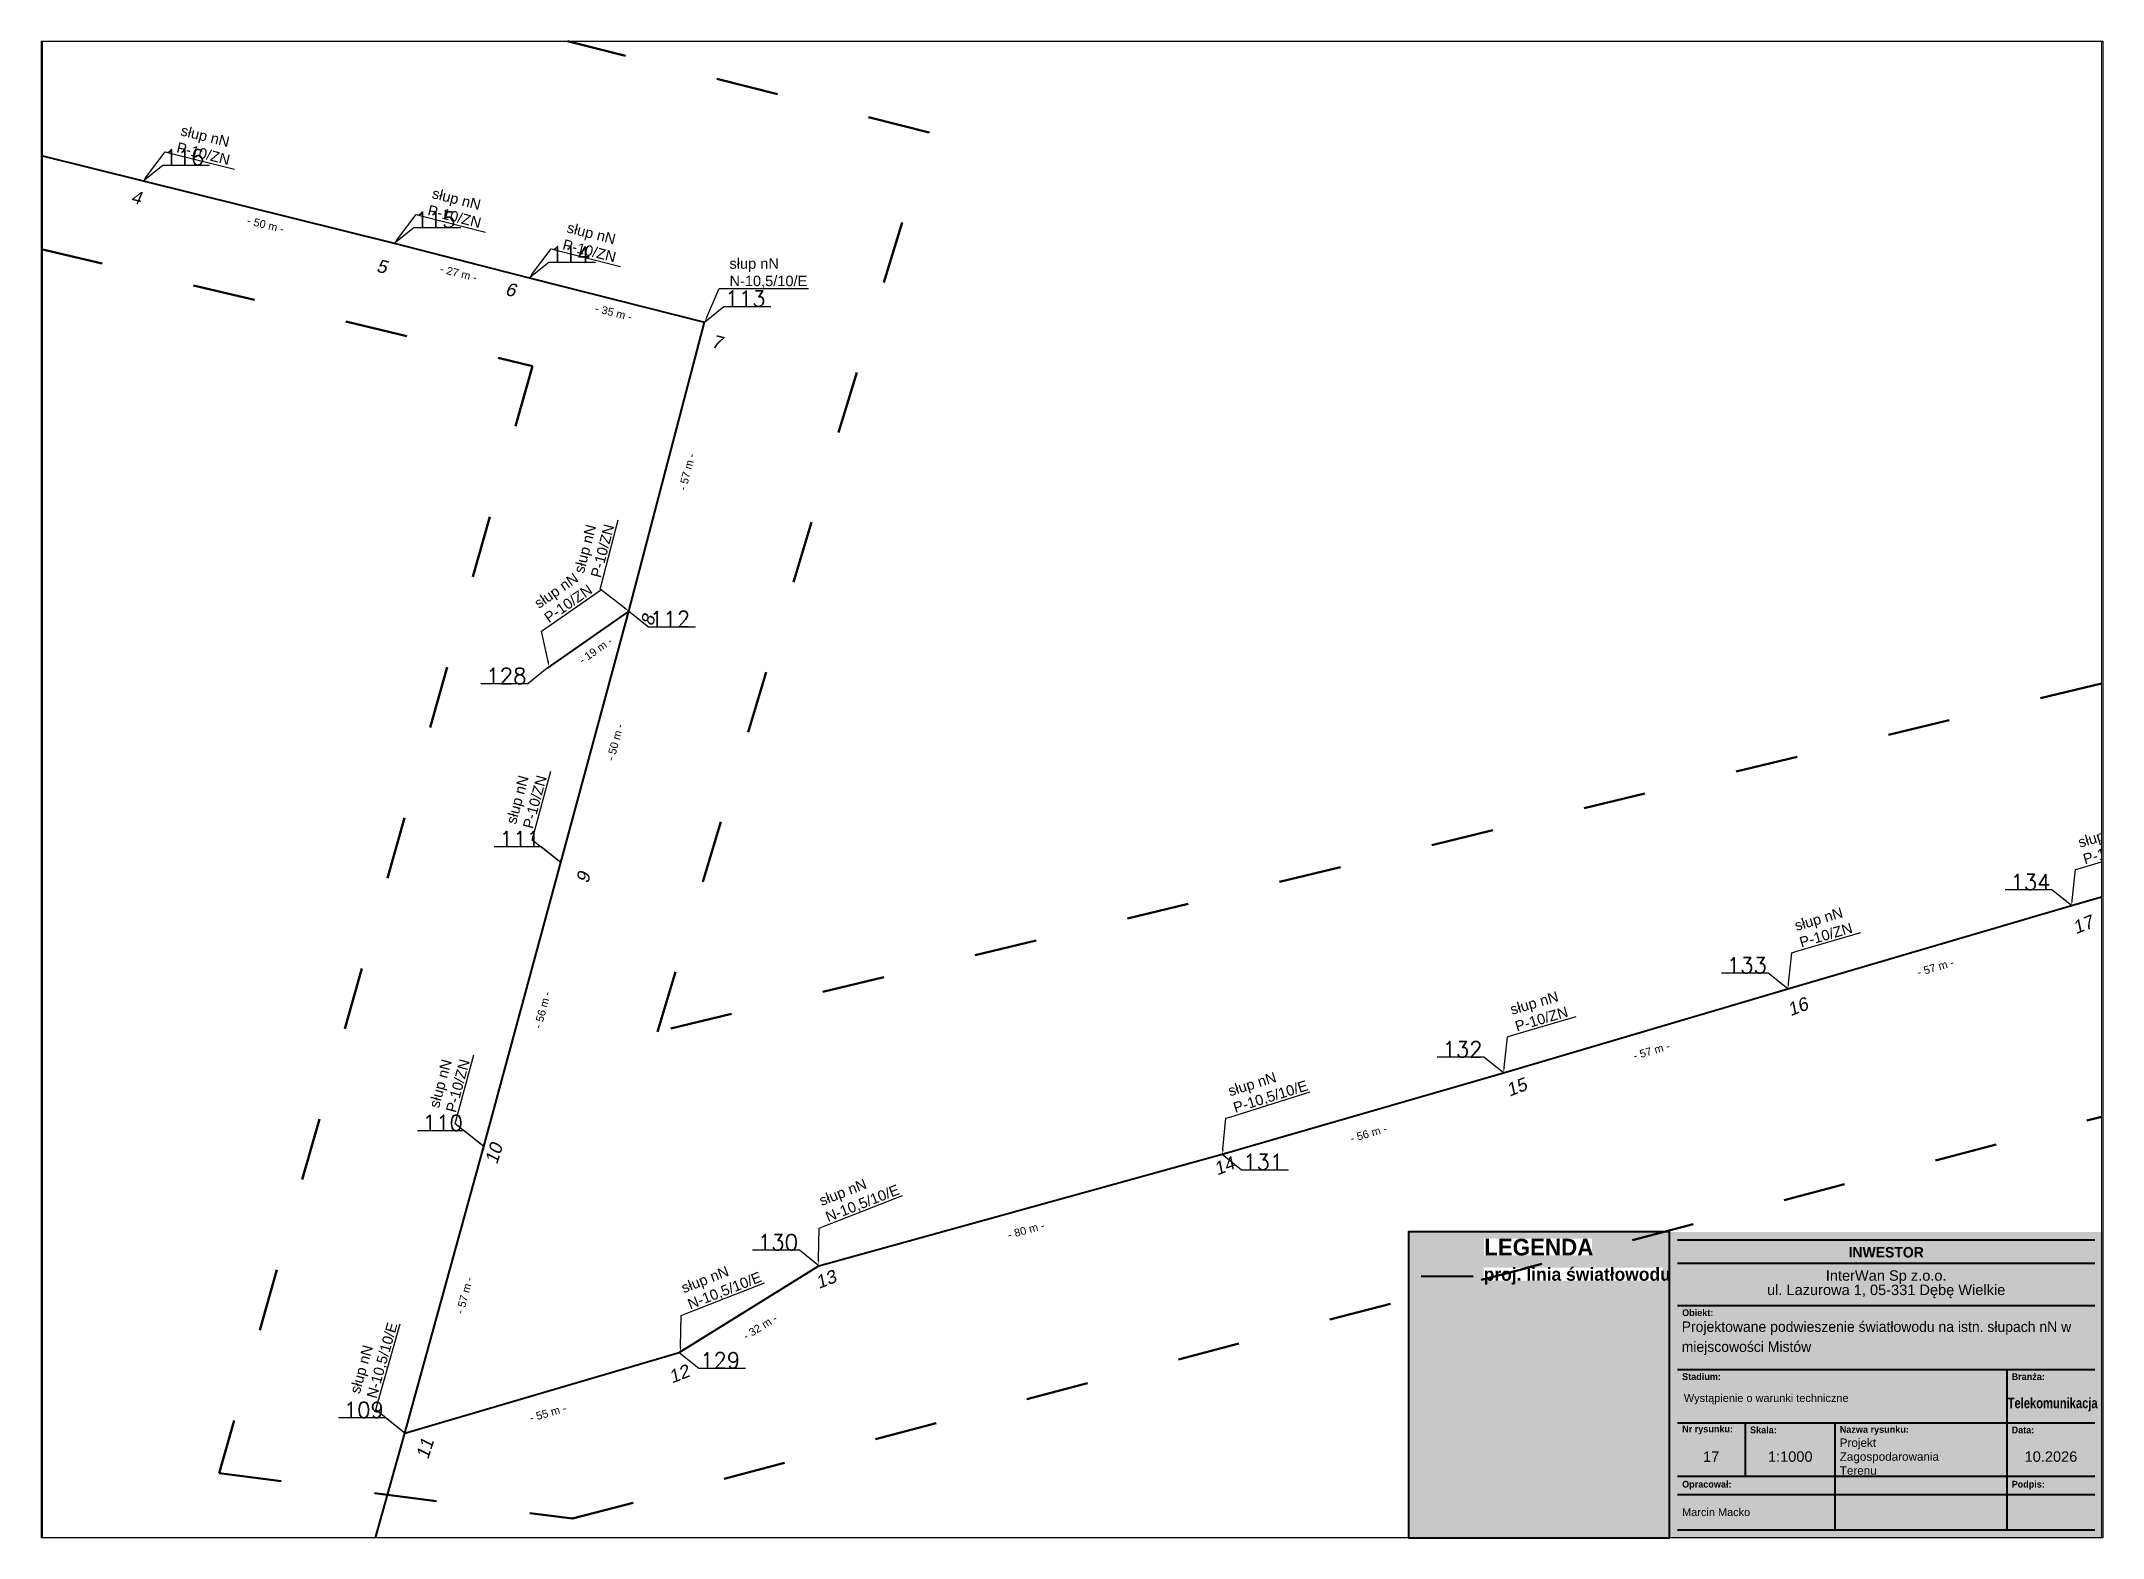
# Paper-space layout '17' of a CAD drawing. Header units: metres, sheet in millimetres. Extents: x 0 to 395, y 0 to 287.
# The model-space entities are those that its viewports show. They can reach past a viewport. Long polylines and large blocks are cut down to what shows.
import ezdxf
from ezdxf import colors
from ezdxf.entities.mleader import LeaderData, LeaderLine
from ezdxf.math import Vec2, Vec3

# ---------------------------------------------------------------- set-up
doc = ezdxf.new("R2010")
doc.units = ezdxf.units.M
doc.header["$MEASUREMENT"] = 0
doc.linetypes.add('ACAD_ISO03W100', pattern=[30, 12, -18])
doc.linetypes.add('DGN Style 2', pattern=[0.005224, 0.003135, -0.00209])
for name, color, linetype, lineweight in [('!TELE', 30, 'Continuous', 40), ('!trafo', 6, 'ACAD_ISO03W100', 50), ('@Tabelka', 7, 'Continuous', 13), ('_mm zasięg trafo', 6, 'ACAD_ISO03W100', 35), ('_numery slupow etap 4 cz. 2', 7, 'Continuous', 40), ('_światłowód', 30, 'Continuous', 50)]:
    doc.layers.add(name, color=color, linetype=linetype, lineweight=lineweight)
for name, color, linetype in [('!wymiary', 7, 'Continuous'), ('_MM opisy', 7, 'Continuous'), ('makro-numeracja-punktow', 7, 'Continuous')]:
    doc.layers.add(name, color=color, linetype=linetype)
doc.layers.add('@KonstrTabelki', color=253, linetype='DGN Style 2', lineweight=0, plot=False)
doc.styles.add('GeodText', font='romans.shx')
doc.styles.add('LEGENDA', font='arial.ttf')
doc.styles.get("Standard").update_dxf_attribs({"font": 'arial.ttf'})
doc.dimstyles.new('opis linie', dxfattribs={"dimtxt": 1.5, "dimasz": 2.5, "dimexe": 1.25, "dimexo": 0.625, "dimgap": 2.5, "dimtad": 4, "dimdec": 0, "dimtxsty": 'Standard', "dimcen": 2.5, "dimse1": 1, "dimse2": 1, "dimsd1": 1, "dimsd2": 1, "dimclrt": 256, "dimazin": 3, "dimtfac": 1, "dimtdec": 0, "dimtmove": 0, "dimatfit": 3, "dimtfill": 1})
doc.dimstyles.get("Standard").update_dxf_attribs({"dimtxt": 2.5, "dimasz": 2.5, "dimexe": 1.25, "dimexo": 0.625, "dimtad": 1, "dimtxsty": 'Standard', "dimcen": 2.5, "dimazin": 3, "dimtfac": 1, "dimtmove": 0, "dimatfit": 3})

psp = doc.layouts.new('17')

# ---------------------------------------------------------------- texts
at = {"color": 18, "true_color": 0x000000, "insert": (314.32, 41.46), "char_height": 2, "width": 76.9558, "attachment_point": 1, "line_spacing_factor": 0.825, "style": 'LEGENDA'}
psp.add_mtext('\\pxsm1.15,ql;{\\fLato Light|b0|i0|c238|p34;\\C256;Projektowane podwieszenie światłowodu na istn. słupach nN w miejscowości Mistów}', dxfattribs=at)
at = {"char_height": 2, "attachment_point": 5, "line_spacing_factor": 0.825, "style": 'LEGENDA'}
for s, insert in [('17', (319.97, 15.55)), ('1:1000', (335.12, 15.55))]:
    psp.add_mtext(s, dxfattribs=dict(at, insert=insert))
at = {"color": 1, "insert": (344.61, 15.55, 1), "char_height": 1.6, "width": 26.3577, "attachment_point": 4, "style": 'LEGENDA'}
psp.add_mtext('{\\C18;\\c0;Projekt Zagospodarowania Terenu}', dxfattribs=at)

msp = doc.modelspace()

# ---------------------------------------------------------------- texts
at = {"layer": 'makro-numeracja-punktow', "lineweight": 30, "char_height": 3, "attachment_point": 9, "line_spacing_factor": 0.8, "style": 'GeodText'}
for s, insert in [('134', (7542496.82, 5788957.48)), ('133', (7542442.47, 5788941.53)), ('132', (7542387.99, 5788925.45))]:
    msp.add_mtext(s, dxfattribs=dict(at, insert=insert))

# ---------------------------------------------------------------- blocks, each defined once
blk = doc.blocks.new('tabelka')
at = {"true_color": 0xffffff, "transparency": 33554687}
h = blk.add_hatch(color=7, dxfattribs=at)
h.dxf.hatch_style = 1
h.paths.add_polyline_path([(-83, 58.61), (0, 58.61), (0, 0), (-83, 0)])
at = {"layer": '@KonstrTabelki'}
blk.add_lwpolyline([(-51.29, 11.83), (-51.29, 22.05)], dxfattribs=at)
at = {"layer": '@Tabelka', "lineweight": 40}
for p, q in [((-81.5, 57.11), (-1.5, 57.11)), ((-81.5, 52.66), (-1.5, 52.66)), ((-81.5, 44.52), (-1.5, 44.52)), ((-81.5, 32.27), (-1.5, 32.27)), ((-81.5, 32.27), (-18.36, 32.27)), ((-18.36, 32.27), (-18.36, 22.05)), ((-81.5, 22.05), (-18.36, 22.05)), ((-68.48, 11.83), (-68.48, 22.05)), ((-51.29, 11.83), (-51.29, 22.05)), ((-18.36, 22.05), (-1.5, 22.05)), ((-18.36, 22.05), (-18.36, 11.83)), ((-51.29, 11.83), (-51.29, 18.64)), ((-18.36, 18.64), (-18.36, 11.83)), ((-51.29, 1.5), (-51.29, 15.11)), ((-18.36, 15.11), (-18.36, 1.5)), ((-81.5, 11.83), (-1.5, 11.83)), ((-81.5, 11.83), (-1.5, 11.83)), ((-81.5, 8.31), (-1.5, 8.31)), ((-81.5, 1.5), (-1.5, 1.5)), ((-81.5, 1.5), (-1.5, 1.5))]:
    blk.add_line(p, q, dxfattribs=at)
at = {"layer": '@Tabelka'}
for s, insert, char_height, attachment_point, line_spacing_factor in [('{\\fLato Light|b1|i0|c238|p34;INWESTOR}', (-41.5, 55.72), 2, 2, 0.825), ('{\\fLato Light|b1|i0|c238|p34;Obiekt:}', (-80.6, 43.13), 1.3, 4, 0.946154), ('{\\fLato Light|b1|i0|c238|p34;Branża:}', (-17.47, 30.88), 1.3, 4, 0.946154), ('Wystąpienie o warunki techniczne', (-80.27, 26.56), 1.5, 4, 0.825), ('{\\fLato Light|b1|i0|c238|p34;\\W0.8;Telekomunikacja}', (-9.6, 25.53), 2, 5, 0.76875), ('{\\fLato Light|b1|i0|c238|p34;Nr rysunku:}', (-80.6, 20.66), 1.3, 4, 0.946154), ('{\\fLato Light|b1|i0|c238|p34;Skala:}', (-67.58, 20.66), 1.3, 4, 0.946154), ('{\\fLato Light|b1|i0|c238|p34;Nazwa rysunku:}', (-50.39, 20.57), 1.3, 4, 0.946154), ('{\\fLato Light|b1|i0|c238|p34;Data:}', (-17.47, 20.66), 1.3, 4, 0.946154), ('10.2026', (-9.93, 15.55), 2, 5, 0.825), ('{\\fLato Light|b1|i0|c238|p34;Opracował:}', (-80.6, 10.07), 1.3, 4, 0.946154), ('{\\fLato Light|b1|i0|c238|p34;Podpis:}', (-17.47, 10.07), 1.3, 4, 0.946154)]:
    blk.add_mtext(s, dxfattribs=dict(at, insert=insert, char_height=char_height, attachment_point=attachment_point, line_spacing_factor=line_spacing_factor))
at = {"layer": '@Tabelka', "insert": (-41.5, 51.27), "char_height": 2, "attachment_point": 2, "line_spacing_factor": 0.825, "style": 'LEGENDA'}
blk.add_mtext('InterWan Sp z.o.o.\\Pul. Lazurowa 1, 05-331 Dębę Wielkie', dxfattribs=at)
at = {"layer": '@Tabelka', "attachment_point": 4}
for s, insert, char_height, width, line_spacing_factor in [('{\\fLato Light|b1|i0|c238|p34;Stadium:}', (-80.6, 30.88), 1.3, 8.6456, 0.946154), ('Marcin Macko', (-80.6, 4.9), 1.5, 27.9275, 0.825)]:
    blk.add_mtext(s, dxfattribs=dict(at, insert=insert, char_height=char_height, width=width, line_spacing_factor=line_spacing_factor))
blk = doc.blocks.new('legenda')
at = {"true_color": 0xffffff, "transparency": 33554687}
h = blk.add_hatch(color=7, dxfattribs=at)
h.dxf.hatch_style = 1
h.paths.add_polyline_path([(0, 58.61), (0, 0), (-50, 0), (-50, 58.61)])
at = {"lineweight": 40}
blk.add_lwpolyline([(0, 58.61), (-50, 58.61), (-50, 0)], dxfattribs=at)
at = {"layer": '_światłowód', "lineweight": 40}
blk.add_lwpolyline([(-47.62, 50.14), (-37.62, 50.14)], dxfattribs=at)
at = {"layer": '_mm zasięg trafo', "bg_fill": 3, "box_fill_scale": 1, "bg_fill_color": 256, "bg_fill_transparency": 0}
for s, width, heights, insert, char_height, attachment_point in [('{\\fLato Light|b1|i0|c238|p34;\\C7;LEGENDA}', 20.65, [-3.27], (-35.53, 57.31), 3.2, 1), ('\\pxt4;{\\fLato Light|b1|i0|c238|p34;\\C7;proj. linia światłowodu}', 34.3358, [-3.2], (-35.62, 50.14), 2.5, 4)]:
    blk.add_mtext_dynamic_manual_height_columns(s, width=width, gutter_width=1, heights=heights, dxfattribs=dict(at, insert=insert, char_height=char_height, attachment_point=attachment_point))
at = {"lineweight": 40}
blk.add_lwpolyline([(-50, 0), (0, 0), (0, 58.61)], dxfattribs=at)
blk.add_lwpolyline([(0, 58.61), (0, 0)])
blk = doc.blocks.new('*D231')
at = {"layer": '!wymiary', "insert": (7542208.91, 5788857.23), "char_height": 1.5, "attachment_point": 5, "rotation": 16.4065, "bg_fill": 3, "box_fill_scale": 1.25, "bg_fill_color": 257, "bg_fill_transparency": 0}
blk.add_mtext('\\A1;- 55 m -', dxfattribs=at)
blk = doc.blocks.new('*D232')
at = {"layer": '!wymiary', "insert": (7542249.57, 5788873.72), "char_height": 1.5, "attachment_point": 5, "rotation": 31.8473, "bg_fill": 3, "box_fill_scale": 1.25, "bg_fill_color": 257, "bg_fill_transparency": 0}
blk.add_mtext('\\A1;- 32 m -', dxfattribs=at)
blk = doc.blocks.new('*D233')
at = {"layer": '!wymiary', "insert": (7542300.53, 5788892.29), "char_height": 1.5, "attachment_point": 5, "rotation": 15.4957, "bg_fill": 3, "box_fill_scale": 1.25, "bg_fill_color": 257, "bg_fill_transparency": 0}
blk.add_mtext('\\A1;- 80 m -', dxfattribs=at)
blk = doc.blocks.new('*D234')
at = {"layer": '!wymiary', "insert": (7542366.15, 5788910.8), "char_height": 1.5, "attachment_point": 5, "rotation": 16.1228, "bg_fill": 3, "box_fill_scale": 1.25, "bg_fill_color": 257, "bg_fill_transparency": 0}
blk.add_mtext('\\A1;- 56 m -', dxfattribs=at)
blk = doc.blocks.new('*D235')
at = {"layer": '!wymiary', "insert": (7542420.36, 5788926.64), "char_height": 1.5, "attachment_point": 5, "rotation": 16.4476, "bg_fill": 3, "box_fill_scale": 1.25, "bg_fill_color": 257, "bg_fill_transparency": 0}
blk.add_mtext('\\A1;- 57 m -', dxfattribs=at)
blk = doc.blocks.new('*D236')
at = {"layer": '!wymiary', "insert": (7542474.78, 5788942.65), "char_height": 1.5, "attachment_point": 5, "rotation": 16.3514, "bg_fill": 3, "box_fill_scale": 1.25, "bg_fill_color": 257, "bg_fill_transparency": 0}
blk.add_mtext('\\A1;- 57 m -', dxfattribs=at)
blk = doc.blocks.new('*D237')
at = {"layer": '!wymiary', "insert": (7542529.51, 5788958.77), "char_height": 1.5, "attachment_point": 5, "rotation": 16.458, "bg_fill": 3, "box_fill_scale": 1.25, "bg_fill_color": 257, "bg_fill_transparency": 0}
blk.add_mtext('\\A1;- 57 m -', dxfattribs=at)
blk = doc.blocks.new('*D240')
at = {"layer": '!wymiary', "insert": (7542218.05, 5789003.38), "char_height": 1.5, "attachment_point": 5, "rotation": 34.8877, "bg_fill": 3, "box_fill_scale": 1.25, "bg_fill_color": 257, "bg_fill_transparency": 0}
blk.add_mtext('\\A1;- 19 m -', dxfattribs=at)
blk = doc.blocks.new('*D241')
at = {"layer": '!wymiary', "insert": (7542221.48, 5789068.14), "char_height": 1.5, "attachment_point": 5, "rotation": 345.7955, "bg_fill": 3, "box_fill_scale": 1.25, "bg_fill_color": 257, "bg_fill_transparency": 0}
blk.add_mtext('\\A1;- 35 m -', dxfattribs=at)
blk = doc.blocks.new('*D242')
at = {"layer": '!wymiary', "insert": (7542191.78, 5789075.69), "char_height": 1.5, "attachment_point": 5, "rotation": 345.6992, "bg_fill": 3, "box_fill_scale": 1.25, "bg_fill_color": 257, "bg_fill_transparency": 0}
blk.add_mtext('\\A1;- 27 m -', dxfattribs=at)
blk = doc.blocks.new('*D243')
at = {"layer": '!wymiary', "insert": (7542154.81, 5789084.97), "char_height": 1.5, "attachment_point": 5, "rotation": 346.0064, "bg_fill": 3, "box_fill_scale": 1.25, "bg_fill_color": 257, "bg_fill_transparency": 0}
blk.add_mtext('\\A1;- 50 m -', dxfattribs=at)
blk = doc.blocks.new('*D244')
at = {"layer": '!wymiary', "insert": (7542106.54, 5789096.96), "char_height": 1.5, "attachment_point": 5, "rotation": 346.0974, "bg_fill": 3, "box_fill_scale": 1.25, "bg_fill_color": 257, "bg_fill_transparency": 0}
blk.add_mtext('\\A1;- 50 m -', dxfattribs=at)
blk = doc.blocks.new('*D272')
at = {"layer": '!wymiary', "insert": (7542173.87, 5788811.27), "char_height": 1.5, "attachment_point": 5, "rotation": 74.338, "bg_fill": 3, "box_fill_scale": 1.25, "bg_fill_color": 257, "bg_fill_transparency": 0}
blk.add_mtext('\\A1;- 85 m -', dxfattribs=at)
blk = doc.blocks.new('*D273')
at = {"layer": '!wymiary', "insert": (7542192.92, 5788879.78), "char_height": 1.5, "attachment_point": 5, "rotation": 74.6317, "bg_fill": 3, "box_fill_scale": 1.25, "bg_fill_color": 257, "bg_fill_transparency": 0}
blk.add_mtext('\\A1;- 57 m -', dxfattribs=at)
blk = doc.blocks.new('*D274')
at = {"layer": '!wymiary', "insert": (7542207.86, 5788934.49), "char_height": 1.5, "attachment_point": 5, "rotation": 74.8289, "bg_fill": 3, "box_fill_scale": 1.25, "bg_fill_color": 257, "bg_fill_transparency": 0}
blk.add_mtext('\\A1;- 56 m -', dxfattribs=at)
blk = doc.blocks.new('*D275')
at = {"layer": '!wymiary', "insert": (7542221.77, 5788985.77), "char_height": 1.5, "attachment_point": 5, "rotation": 74.8164, "bg_fill": 3, "box_fill_scale": 1.25, "bg_fill_color": 257, "bg_fill_transparency": 0}
blk.add_mtext('\\A1;- 50 m -', dxfattribs=at)
blk = doc.blocks.new('*D276')
at = {"layer": '!wymiary', "insert": (7542235.54, 5789037.6), "char_height": 1.5, "attachment_point": 5, "rotation": 75.3888, "bg_fill": 3, "box_fill_scale": 1.25, "bg_fill_color": 257, "bg_fill_transparency": 0}
blk.add_mtext('\\A1;- 57 m -', dxfattribs=at)

# ---------------------------------------------------------------- linework, layer by layer
at = {"layer": '!TELE', "elevation": 175.02}
for points in [[(7541671.98, 5789224.79), (7541718.23, 5789211.15), (7541765.93, 5789197.15), (7541810.53, 5789184.5), (7541856.23, 5789166.64), (7541893.88, 5789155.06), (7541932.56, 5789142.97), (7541972.94, 5789133.94), (7542017.56, 5789122.02), (7542053.23, 5789112.96), (7542082.93, 5789105.39), (7542131.36, 5789093.4), (7542179.47, 5789081.42), (7542205.32, 5789074.82), (7542238.88, 5789066.33)], [(7542108.45, 5788576.5), (7542116.06, 5788604.01), (7542129.02, 5788653.38), (7542142.29, 5788703.1), (7542158.51, 5788771.38), (7542181.49, 5788853.34), (7542196.61, 5788908.34), (7542211.36, 5788962.74), (7542224.43, 5789010.9), (7542238.88, 5789066.33)]]:
    msp.add_lwpolyline(points, dxfattribs=at)
at = {"layer": '!TELE'}
for points in [[(7542224.43, 5789010.9), (7542208.79, 5789000)], [(7542181.49, 5788853.34), (7542234.06, 5788868.82), (7542260.83, 5788885.45), (7542338.08, 5788906.87), (7542391.99, 5788922.45), (7542446.47, 5788938.53), (7542500.82, 5788954.48), (7542555.93, 5788970.76), (7542607.23, 5788986.8), (7542660.54, 5789002.88)]]:
    msp.add_lwpolyline(points, dxfattribs=at)

msp.set_redraw_order([(e.dxf.handle, doc.entitydb.next_handle()) for e in msp.query("TEXT MTEXT ATTDEF DIMENSION ARC_DIMENSION")])  # texts and dimensions are drawn at this point

# ---------------------------------------------------------------- next in the draw order: leaders
at = {"layer": '_MM opisy'}
ml = msp.add_multileader_mtext('Standard', dxfattribs=at)
ml.set_content('\\pxql;słup nN\\PP-10/ZN', color=256)
ml.set_leader_properties()
ml.build(insert=Vec2(0, 0))
ml.multileader.update_dxf_attribs({"has_text_frame": 1, "text_left_attachment_type": 5, "text_right_attachment_type": 5, "dogleg_length": 1, "arrow_head_size": 1})
ctx = ml.context
ctx.base_point, ctx.char_height, ctx.arrow_head_size, ctx.landing_gap_size, ctx.plane_origin, ctx.plane_x_axis, ctx.plane_y_axis = Vec3(7542136.51, 5789098.72), 2, 1, 1, Vec3(7542132.69, 5789091.61), Vec3(0.970323, -0.241814), Vec3(0.241814, 0.970323)
ctx.left_attachment, ctx.right_attachment = 5, 5
notes = []
notes.append((ctx, [(0, (1, 1, 0), (7542135.54, 5789098.96), (0.970323, -0.241814), 1, [(0, [(7542131.36, 5789093.4), (7542135.54, 5789098.96)], 0, [])])]))
ctx.mtext.insert, ctx.mtext.text_direction, ctx.mtext.rotation, ctx.mtext.flow_direction = Vec3(7542138.88, 5789104.08), Vec3(0.970323, -0.241814), 6.03895, 5
ctx.mtext.has_bg_fill, ctx.mtext.bg_color, ctx.mtext.bg_scale_factor, ctx.mtext.bg_transparency, ctx.mtext.use_window_bg_color = 1, -1023410175, 1, 0, 1
ml = msp.add_multileader_mtext('Standard', dxfattribs=at)
ml.set_content('\\pxql;słup nN\\PP-10/ZN', color=256)
ml.set_leader_properties()
ml.build(insert=Vec2(0, 0))
ml.multileader.update_dxf_attribs({"has_text_frame": 1, "text_left_attachment_type": 5, "text_right_attachment_type": 5, "dogleg_length": 1, "arrow_head_size": 1})
ctx = ml.context
ctx.base_point, ctx.char_height, ctx.arrow_head_size, ctx.landing_gap_size, ctx.plane_origin, ctx.plane_x_axis, ctx.plane_y_axis = Vec3(7542184.64, 5789086.71), 2, 1, 1, Vec3(7542180.78, 5789079.61), Vec3(0.969012, -0.247013), Vec3(0.247013, 0.969012)
ctx.left_attachment, ctx.right_attachment = 5, 5
notes.append((ctx, [(0, (1, 1, 0), (7542183.68, 5789086.95), (0.969012, -0.247013), 1, [(0, [(7542179.47, 5789081.42), (7542183.68, 5789086.95)], 0, [])])]))
ctx.mtext.insert, ctx.mtext.text_direction, ctx.mtext.rotation, ctx.mtext.flow_direction = Vec3(7542187.04, 5789092.05), Vec3(0.969012, -0.247013), 6.033589, 5
ctx.mtext.has_bg_fill, ctx.mtext.bg_color, ctx.mtext.bg_scale_factor, ctx.mtext.bg_transparency, ctx.mtext.use_window_bg_color = 1, -1023410175, 1, 0, 1
ml = msp.add_multileader_mtext('Standard', dxfattribs=at)
ml.set_content('\\pxql;słup nN\\PP-10/ZN', color=256)
ml.set_leader_properties()
ml.build(insert=Vec2(0, 0))
ml.multileader.update_dxf_attribs({"has_text_frame": 1, "text_left_attachment_type": 5, "text_right_attachment_type": 5, "dogleg_length": 1, "arrow_head_size": 1})
ctx = ml.context
ctx.base_point, ctx.char_height, ctx.arrow_head_size, ctx.landing_gap_size, ctx.plane_origin, ctx.plane_x_axis, ctx.plane_y_axis = Vec3(7542210.49, 5789080.12), 2, 1, 1, Vec3(7542206.64, 5789073.03), Vec3(0.969426, -0.245383), Vec3(0.245383, 0.969426)
ctx.left_attachment, ctx.right_attachment = 5, 5
notes.append((ctx, [(0, (1, 1, 0), (7542209.52, 5789080.37), (0.969426, -0.245383), 1, [(0, [(7542205.32, 5789074.82), (7542209.52, 5789080.37)], 0, [])])]))
ctx.mtext.insert, ctx.mtext.text_direction, ctx.mtext.rotation, ctx.mtext.flow_direction = Vec3(7542212.88, 5789085.47), Vec3(0.969426, -0.245383), 6.035271, 5
ctx.mtext.has_bg_fill, ctx.mtext.bg_color, ctx.mtext.bg_scale_factor, ctx.mtext.bg_transparency, ctx.mtext.use_window_bg_color = 1, -1023410175, 1, 0, 1
ml = msp.add_multileader_mtext('Standard', dxfattribs=at)
ml.set_content('\\pxql;słup nN\\PN-10,5/10/E', color=256)
ml.set_leader_properties()
ml.build(insert=Vec2(0, 0))
ml.multileader.update_dxf_attribs({"has_text_frame": 1, "text_left_attachment_type": 5, "text_right_attachment_type": 5, "dogleg_length": 1, "arrow_head_size": 1})
ctx = ml.context
ctx.base_point, ctx.char_height, ctx.arrow_head_size, ctx.landing_gap_size, ctx.plane_origin = Vec3(7542242.69, 5789072.77), 2, 1, 1, Vec3(7542240.7, 5789064.94)
ctx.left_attachment, ctx.right_attachment = 5, 5
notes.append((ctx, [(0, (1, 1, 0), (7542241.69, 5789072.77), (1, 0), 1, [(0, [(7542238.98, 5789066.36), (7542241.69, 5789072.77)], 0, [])])]))
ctx.mtext.insert, ctx.mtext.flow_direction = Vec3(7542243.69, 5789078.54), 5
ctx.mtext.has_bg_fill, ctx.mtext.bg_color, ctx.mtext.bg_scale_factor, ctx.mtext.bg_transparency, ctx.mtext.use_window_bg_color = 1, -1023410175, 1, 0, 1
ml = msp.add_multileader_mtext('Standard', dxfattribs=at)
ml.set_content('\\pxql;słup nN\\PP-10/ZN', color=256)
ml.set_leader_properties()
ml.build(insert=Vec2(0, 0))
ml.multileader.update_dxf_attribs({"has_text_frame": 1, "text_left_attachment_type": 5, "text_right_attachment_type": 5, "dogleg_length": 1, "arrow_head_size": 1})
ctx = ml.context
ctx.base_point, ctx.char_height, ctx.arrow_head_size, ctx.landing_gap_size, ctx.plane_origin, ctx.plane_x_axis, ctx.plane_y_axis = Vec3(7542208.52, 5789007.67), 2, 1, 1, Vec3(7542211.36, 5789000.11), Vec3(0.820274, 0.57197), Vec3(-0.57197, 0.820274)
ctx.left_attachment, ctx.right_attachment = 5, 5
notes.append((ctx, [(0, (1, 1, 0), (7542207.7, 5789007.09), (0.820274, 0.57197), 1, [(0, [(7542209.14, 5789000.29), (7542207.7, 5789007.09)], 0, [])])]))
ctx.mtext.insert, ctx.mtext.text_direction, ctx.mtext.rotation, ctx.mtext.flow_direction = Vec3(7542206.04, 5789012.97), Vec3(0.820274, 0.57197), 0.608906, 5
ctx.mtext.has_bg_fill, ctx.mtext.bg_color, ctx.mtext.bg_scale_factor, ctx.mtext.bg_transparency, ctx.mtext.use_window_bg_color = 1, -1023410175, 1, 0, 1
ml = msp.add_multileader_mtext('Standard', dxfattribs=at)
ml.set_content('\\pxql;słup nN\\PP-10/ZN', color=256)
ml.set_leader_properties()
ml.build(insert=Vec2(0, 0))
ml.multileader.update_dxf_attribs({"has_text_frame": 1, "text_left_attachment_type": 5, "text_right_attachment_type": 5, "dogleg_length": 1, "arrow_head_size": 1})
ctx = ml.context
ctx.base_point, ctx.char_height, ctx.arrow_head_size, ctx.landing_gap_size, ctx.plane_origin, ctx.plane_x_axis, ctx.plane_y_axis = Vec3(7542206.15, 5788968), 2, 1, 1, Vec3(7542213.18, 5788964.03), Vec3(0.261913, 0.965091), Vec3(-0.965091, 0.261913)
ctx.left_attachment, ctx.right_attachment = 5, 5
notes.append((ctx, [(0, (1, 1, 0), (7542205.89, 5788967.03), (0.261913, 0.965091), 1, [(0, [(7542211.36, 5788962.74), (7542205.89, 5788967.03)], 0, [])])]))
ctx.mtext.insert, ctx.mtext.text_direction, ctx.mtext.rotation, ctx.mtext.flow_direction = Vec3(7542200.84, 5788970.47), Vec3(0.261913, 0.965091), 1.305792, 5
ctx.mtext.has_bg_fill, ctx.mtext.bg_color, ctx.mtext.bg_scale_factor, ctx.mtext.bg_transparency, ctx.mtext.use_window_bg_color = 1, -1023410175, 1, 0, 1
ml = msp.add_multileader_mtext('Standard', dxfattribs=at)
ml.set_content('\\pxql;słup nN\\PP-10/ZN', color=256)
ml.set_leader_properties()
ml.build(insert=Vec2(0, 0))
ml.multileader.update_dxf_attribs({"has_text_frame": 1, "text_left_attachment_type": 5, "text_right_attachment_type": 5, "dogleg_length": 1, "arrow_head_size": 1})
ctx = ml.context
ctx.base_point, ctx.char_height, ctx.arrow_head_size, ctx.landing_gap_size, ctx.plane_origin, ctx.plane_x_axis, ctx.plane_y_axis = Vec3(7542502.56, 5788961.67), 2, 1, 1, Vec3(7542502.87, 5788953.6), Vec3(0.959028, 0.283313), Vec3(-0.283313, 0.959028)
ctx.left_attachment, ctx.right_attachment = 5, 5
notes.append((ctx, [(0, (1, 1, 0), (7542501.6, 5788961.39), (0.959028, 0.283313), 1, [(0, [(7542500.82, 5788954.48), (7542501.6, 5788961.39)], 0, [])])]))
ctx.mtext.insert, ctx.mtext.text_direction, ctx.mtext.rotation, ctx.mtext.flow_direction = Vec3(7542501.89, 5788967.49), Vec3(0.959028, 0.283313), 0.287247, 5
ctx.mtext.has_bg_fill, ctx.mtext.bg_color, ctx.mtext.bg_scale_factor, ctx.mtext.bg_transparency, ctx.mtext.use_window_bg_color = 1, -1023410175, 1, 0, 1
ml = msp.add_multileader_mtext('Standard', dxfattribs=at)
ml.set_content('\\pxql;słup nN\\PP-10/ZN', color=256)
ml.set_leader_properties()
ml.build(insert=Vec2(0, 0))
ml.multileader.update_dxf_attribs({"has_text_frame": 1, "text_left_attachment_type": 5, "text_right_attachment_type": 5, "dogleg_length": 1, "arrow_head_size": 1})
ctx = ml.context
ctx.base_point, ctx.char_height, ctx.arrow_head_size, ctx.landing_gap_size, ctx.plane_origin, ctx.plane_x_axis, ctx.plane_y_axis = Vec3(7542448.23, 5788945.72), 2, 1, 1, Vec3(7542448.52, 5788937.65), Vec3(0.959553, 0.281528), Vec3(-0.281528, 0.959553)
ctx.left_attachment, ctx.right_attachment = 5, 5
notes.append((ctx, [(0, (1, 1, 0), (7542447.27, 5788945.44), (0.959553, 0.281528), 1, [(0, [(7542446.47, 5788938.53), (7542447.27, 5788945.44)], 0, [])])]))
ctx.mtext.insert, ctx.mtext.text_direction, ctx.mtext.rotation, ctx.mtext.flow_direction = Vec3(7542447.56, 5788951.54), Vec3(0.959553, 0.281528), 0.285386, 5
ctx.mtext.has_bg_fill, ctx.mtext.bg_color, ctx.mtext.bg_scale_factor, ctx.mtext.bg_transparency, ctx.mtext.use_window_bg_color = 1, -1023410175, 1, 0, 1
ml = msp.add_multileader_mtext('Standard', dxfattribs=at)
ml.set_content('\\pxql;słup nN\\PP-10/ZN', color=256)
ml.set_leader_properties()
ml.build(insert=Vec2(0, 0))
ml.multileader.update_dxf_attribs({"has_text_frame": 1, "text_left_attachment_type": 5, "text_right_attachment_type": 5, "dogleg_length": 1, "arrow_head_size": 1})
ctx = ml.context
ctx.base_point, ctx.char_height, ctx.arrow_head_size, ctx.landing_gap_size, ctx.plane_origin, ctx.plane_x_axis, ctx.plane_y_axis = Vec3(7542393.73, 5788929.64), 2, 1, 1, Vec3(7542394.04, 5788921.57), Vec3(0.959079, 0.283138), Vec3(-0.283138, 0.959079)
ctx.left_attachment, ctx.right_attachment = 5, 5
notes.append((ctx, [(0, (1, 1, 0), (7542392.77, 5788929.36), (0.959079, 0.283138), 1, [(0, [(7542391.99, 5788922.45), (7542392.77, 5788929.36)], 0, [])])]))
ctx.mtext.insert, ctx.mtext.text_direction, ctx.mtext.rotation, ctx.mtext.flow_direction = Vec3(7542393.06, 5788935.45), Vec3(0.959079, 0.283138), 0.287065, 5
ctx.mtext.has_bg_fill, ctx.mtext.bg_color, ctx.mtext.bg_scale_factor, ctx.mtext.bg_transparency, ctx.mtext.use_window_bg_color = 1, -1023410175, 1, 0, 1
ml = msp.add_multileader_mtext('Standard', dxfattribs=at)
ml.set_content('\\pxql;słup nN\\PP-10/ZN', color=256)
ml.set_leader_properties()
ml.build(insert=Vec2(0, 0))
ml.multileader.update_dxf_attribs({"has_text_frame": 1, "text_left_attachment_type": 5, "text_right_attachment_type": 5, "dogleg_length": 1, "arrow_head_size": 1})
ctx = ml.context
ctx.base_point, ctx.char_height, ctx.arrow_head_size, ctx.landing_gap_size, ctx.plane_origin, ctx.plane_x_axis, ctx.plane_y_axis = Vec3(7542191.4, 5788913.6), 2, 1, 1, Vec3(7542198.43, 5788909.62), Vec3(0.261703, 0.965148), Vec3(-0.965148, 0.261703)
ctx.left_attachment, ctx.right_attachment = 5, 5
notes.append((ctx, [(0, (1, 1, 0), (7542191.14, 5788912.63), (0.261703, 0.965148), 1, [(0, [(7542196.61, 5788908.34), (7542191.14, 5788912.63)], 0, [])])]))
ctx.mtext.insert, ctx.mtext.text_direction, ctx.mtext.rotation, ctx.mtext.flow_direction = Vec3(7542186.09, 5788916.07), Vec3(0.261703, 0.965148), 1.30601, 5
ctx.mtext.has_bg_fill, ctx.mtext.bg_color, ctx.mtext.bg_scale_factor, ctx.mtext.bg_transparency, ctx.mtext.use_window_bg_color = 1, -1023410175, 1, 0, 1
ml = msp.add_multileader_mtext('Standard', dxfattribs=at)
ml.set_content('\\pxql;słup nN\\PN-10,5/10/E', color=256)
ml.set_leader_properties()
ml.build(insert=Vec2(0, 0))
ml.multileader.update_dxf_attribs({"has_text_frame": 1, "text_left_attachment_type": 5, "text_right_attachment_type": 5, "dogleg_length": 1, "arrow_head_size": 1})
ctx = ml.context
ctx.base_point, ctx.char_height, ctx.arrow_head_size, ctx.landing_gap_size, ctx.plane_origin, ctx.plane_x_axis, ctx.plane_y_axis = Vec3(7542261.81, 5788893.03), 2, 1, 1, Vec3(7542262.82, 5788885.02), Vec3(0.930751, 0.365652), Vec3(-0.365652, 0.930751)
ctx.left_attachment, ctx.right_attachment = 5, 5
notes.append((ctx, [(0, (1, 1, 0), (7542260.88, 5788892.66), (0.930751, 0.365652), 1, [(0, [(7542260.7, 5788885.71), (7542260.88, 5788892.66)], 0, [])])]))
ctx.mtext.insert, ctx.mtext.text_direction, ctx.mtext.rotation, ctx.mtext.flow_direction = Vec3(7542260.63, 5788898.76), Vec3(0.930751, 0.365652), 0.374334, 5
ctx.mtext.has_bg_fill, ctx.mtext.bg_color, ctx.mtext.bg_scale_factor, ctx.mtext.bg_transparency, ctx.mtext.use_window_bg_color = 1, -1023410175, 1, 0, 1
ml = msp.add_multileader_mtext('Standard', dxfattribs=at)
ml.set_content('\\pxql;słup nN\\PN-10,5/10/E', color=256)
ml.set_leader_properties()
ml.build(insert=Vec2(0, 0))
ml.multileader.update_dxf_attribs({"has_text_frame": 1, "text_left_attachment_type": 5, "text_right_attachment_type": 5, "dogleg_length": 1, "arrow_head_size": 1})
ctx = ml.context
ctx.base_point, ctx.char_height, ctx.arrow_head_size, ctx.landing_gap_size, ctx.plane_origin, ctx.plane_x_axis, ctx.plane_y_axis = Vec3(7542235.39, 5788876.29), 2, 1, 1, Vec3(7542236.4, 5788868.28), Vec3(0.930751, 0.365652), Vec3(-0.365652, 0.930751)
ctx.left_attachment, ctx.right_attachment = 5, 5
notes.append((ctx, [(0, (1, 1, 0), (7542234.46, 5788875.93), (0.930751, 0.365652), 1, [(0, [(7542234.28, 5788868.97), (7542234.46, 5788875.93)], 0, [])])]))
ctx.mtext.insert, ctx.mtext.text_direction, ctx.mtext.rotation, ctx.mtext.flow_direction = Vec3(7542234.22, 5788882.03), Vec3(0.930751, 0.365652), 0.374334, 5
ctx.mtext.has_bg_fill, ctx.mtext.bg_color, ctx.mtext.bg_scale_factor, ctx.mtext.bg_transparency, ctx.mtext.use_window_bg_color = 1, -1023410175, 1, 0, 1
ml = msp.add_multileader_mtext('Standard', dxfattribs=at)
ml.set_content('\\pxql;słup nN\\PN-10,5/10/E', color=256)
ml.set_leader_properties()
ml.build(insert=Vec2(0, 0))
ml.multileader.update_dxf_attribs({"has_text_frame": 1, "text_left_attachment_type": 5, "text_right_attachment_type": 5, "dogleg_length": 1, "arrow_head_size": 1})
ctx = ml.context
ctx.base_point, ctx.char_height, ctx.arrow_head_size, ctx.landing_gap_size, ctx.plane_origin, ctx.plane_x_axis, ctx.plane_y_axis = Vec3(7542176.18, 5788858.79), 2, 1, 1, Vec3(7542183.17, 5788854.74), Vec3(0.272603, 0.962127), Vec3(-0.962127, 0.272603)
ctx.left_attachment, ctx.right_attachment = 5, 5
notes.append((ctx, [(0, (1, 1, 0), (7542175.91, 5788857.83), (0.272603, 0.962127), 1, [(0, [(7542181.33, 5788853.48), (7542175.91, 5788857.83)], 0, [])])]))
ctx.mtext.insert, ctx.mtext.text_direction, ctx.mtext.rotation, ctx.mtext.flow_direction = Vec3(7542170.9, 5788861.33), Vec3(0.272603, 0.962127), 1.294699, 5
ctx.mtext.has_bg_fill, ctx.mtext.bg_color, ctx.mtext.bg_scale_factor, ctx.mtext.bg_transparency, ctx.mtext.use_window_bg_color = 1, -1023410175, 1, 0, 1
for ctx, leaders in notes:
    for number, flags, end, landing, length, lines in leaders:
        leader = LeaderData()
        leader.index, (leader.has_last_leader_line, leader.has_dogleg_vector, leader.attachment_direction) = number, flags
        leader.last_leader_point, leader.dogleg_vector, leader.dogleg_length = Vec3(end), Vec3(landing), length
        for number, points, colour, breaks in lines:
            line = LeaderLine()
            line.index, line.vertices, line.color, line.breaks = number, Vec3.list(points), colors.encode_raw_color(colour), breaks
            leader.lines.append(line)
        ctx.leaders.append(leader)

# ---------------------------------------------------------------- next in the draw order: texts
at = {"layer": 'makro-numeracja-punktow', "lineweight": 30, "char_height": 3, "line_spacing_factor": 0.8, "style": 'GeodText'}
for s, insert, attachment_point in [('116', (7542135.36, 5789096.4), 7), ('115', (7542183.47, 5789084.42), 7), ('114', (7542209.32, 5789077.82), 7), ('113', (7542242.88, 5789069.33), 7), ('128', (7542204.79, 5788997), 9), ('111', (7542207.36, 5788965.74), 9), ('110', (7542192.61, 5788911.34), 9), ('130', (7542256.83, 5788888.45), 9), ('109', (7542177.49, 5788856.34), 9)]:
    msp.add_mtext(s, dxfattribs=dict(at, insert=insert, attachment_point=attachment_point))

# ---------------------------------------------------------------- next in the draw order: leaders
at = {"layer": '_MM opisy'}
ml = msp.add_multileader_mtext('Standard', dxfattribs=at)
ml.set_content('\\pxql;słup nN\\PP-10/ZN', color=256)
ml.set_leader_properties()
ml.build(insert=Vec2(0, 0))
ml.multileader.update_dxf_attribs({"has_text_frame": 1, "text_left_attachment_type": 5, "text_right_attachment_type": 5, "dogleg_length": 1, "arrow_head_size": 1})
ctx = ml.context
ctx.base_point, ctx.char_height, ctx.arrow_head_size, ctx.landing_gap_size, ctx.plane_origin, ctx.plane_x_axis, ctx.plane_y_axis = Vec3(7542219.17, 5789016.11), 2, 1, 1, Vec3(7542226.24, 5789012.2), Vec3(0.252258, 0.96766), Vec3(-0.96766, 0.252258)
ctx.left_attachment, ctx.right_attachment = 5, 5
notes = []
notes.append((ctx, [(0, (1, 1, 0), (7542218.91, 5789015.14), (0.252258, 0.96766), 1, [(0, [(7542224.43, 5789010.9), (7542218.91, 5789015.14)], 0, [])])]))
ctx.mtext.insert, ctx.mtext.text_direction, ctx.mtext.rotation, ctx.mtext.flow_direction = Vec3(7542213.84, 5789018.53), Vec3(0.252258, 0.96766), 1.315783, 5
ctx.mtext.has_bg_fill, ctx.mtext.bg_color, ctx.mtext.bg_scale_factor, ctx.mtext.bg_transparency, ctx.mtext.use_window_bg_color = 1, -1023410175, 1, 0, 1
for ctx, leaders in notes:
    for number, flags, end, landing, length, lines in leaders:
        leader = LeaderData()
        leader.index, (leader.has_last_leader_line, leader.has_dogleg_vector, leader.attachment_direction) = number, flags
        leader.last_leader_point, leader.dogleg_vector, leader.dogleg_length = Vec3(end), Vec3(landing), length
        for number, points, colour, breaks in lines:
            line = LeaderLine()
            line.index, line.vertices, line.color, line.breaks = number, Vec3.list(points), colors.encode_raw_color(colour), breaks
            leader.lines.append(line)
        ctx.leaders.append(leader)

# ---------------------------------------------------------------- next in the draw order: linework, layer by layer
at = {"layer": '!trafo', "color": 3}
msp.add_lwpolyline([(7542145.92, 5788845.73), (7542213.64, 5788836.99), (7542693.34, 5788963.12), (7542689.69, 5789041.22), (7542229.9, 5788930.31), (7542281.97, 5789102.67), (7541662.31, 5789258.89), (7541646.17, 5789191.19), (7542205.94, 5789057.89)], close=True, dxfattribs=at)

# ---------------------------------------------------------------- next in the draw order: dimensions: what is measured, and where the dimension line sits
at = {"layer": '!wymiary'}
for p1, p2, picture, middle in [((7542238.88, 5789066.33), (7542205.32, 5789074.82), '*D241', (7542221.48, 5789068.14)), ((7542224.43, 5789010.9), (7542208.79, 5789000), '*D240', (7542218.05, 5789003.38)), ((7542181.49, 5788853.34), (7542234.06, 5788868.82), '*D231', (7542208.91, 5788857.23))]:
    dim = msp.add_aligned_dim(p1=p1, p2=p2, distance=-0.75, dimstyle='opis linie', dxfattribs=at)
    dim.commit()
    dim.dimension.update_dxf_attribs({"geometry": picture, "text_midpoint": middle})

# ---------------------------------------------------------------- next in the draw order: texts
at = {"layer": '_numery slupow etap 4 cz. 2', "oblique": 10}
msp.add_text('12', height=2.5, rotation=21.5294, dxfattribs=at).set_placement((7542232.68, 5788862.87))

# ---------------------------------------------------------------- next in the draw order: dimensions: what is measured, and where the dimension line sits
at = {"layer": '!wymiary'}
for p1, p2, picture, middle in [((7542205.32, 5789074.82), (7542179.47, 5789081.42), '*D242', (7542191.78, 5789075.69)), ((7542234.06, 5788868.82), (7542260.83, 5788885.45), '*D232', (7542249.57, 5788873.72)), ((7542158.51, 5788771.38), (7542181.49, 5788853.34), '*D272', (7542173.87, 5788811.27))]:
    dim = msp.add_aligned_dim(p1=p1, p2=p2, distance=-0.75, dimstyle='opis linie', dxfattribs=at)
    dim.commit()
    dim.dimension.update_dxf_attribs({"geometry": picture, "text_midpoint": middle})

# ---------------------------------------------------------------- next in the draw order: leaders
at = {"layer": 'makro-numeracja-punktow', "lineweight": 30, "has_arrowhead": 0, "annotation_type": 0, "has_hookline": 1, "hookline_direction": 0, "text_width": 8.19, "horizontal_direction": (-1, 0, 0)}
msp.add_leader([(7542208.79, 5789000), (7542205.06, 5788997), (7542204.88, 5788997)], dimstyle='Standard', dxfattribs=at)

# ---------------------------------------------------------------- next in the draw order: texts
at = {"layer": '_numery slupow etap 4 cz. 2', "oblique": 10}
msp.add_text('6', height=2.5, rotation=346.8099, dxfattribs=at).set_placement((7542200.56, 5789071.55))
at = {"layer": 'makro-numeracja-punktow', "lineweight": 30, "insert": (7542238.06, 5788865.82), "char_height": 3, "attachment_point": 7, "line_spacing_factor": 0.8, "style": 'GeodText'}
msp.add_mtext('129', dxfattribs=at)

# ---------------------------------------------------------------- next in the draw order: dimensions: what is measured, and where the dimension line sits
at = {"layer": '!wymiary'}
for p1, p2, picture, middle in [((7542179.47, 5789081.42), (7542131.36, 5789093.4), '*D243', (7542154.81, 5789084.97)), ((7542181.49, 5788853.34), (7542196.61, 5788908.34), '*D273', (7542192.92, 5788879.78)), ((7542260.83, 5788885.45), (7542338.08, 5788906.87), '*D233', (7542300.53, 5788892.29))]:
    dim = msp.add_aligned_dim(p1=p1, p2=p2, distance=-0.75, dimstyle='opis linie', dxfattribs=at)
    dim.commit()
    dim.dimension.update_dxf_attribs({"geometry": picture, "text_midpoint": middle})

# ---------------------------------------------------------------- next in the draw order: leaders
at = {"layer": 'makro-numeracja-punktow', "lineweight": 30, "has_arrowhead": 0, "annotation_type": 0, "has_hookline": 1, "hookline_direction": 0, "text_width": 8.19}
for points in [[(7542205.32, 5789074.82), (7542209.05, 5789077.82), (7542209.23, 5789077.82)], [(7542234.06, 5788868.82), (7542237.79, 5788865.82), (7542237.97, 5788865.82)]]:
    msp.add_leader(points, dimstyle='Standard', dxfattribs=at)

# ---------------------------------------------------------------- next in the draw order: texts
at = {"layer": '_numery slupow etap 4 cz. 2', "oblique": 10}
for s, rotation, p in [('5', 346.8099, (7542175.9, 5789076)), ('13', 21.5294, (7542260.82, 5788880.99)), ('11', 72.5735, (7542185.94, 5788848.19))]:
    msp.add_text(s, height=2.5, rotation=rotation, dxfattribs=at).set_placement(p)

# ---------------------------------------------------------------- next in the draw order: dimensions: what is measured, and where the dimension line sits
at = {"layer": '!wymiary'}
for p1, p2, picture, middle in [((7542131.36, 5789093.4), (7542082.93, 5789105.39), '*D244', (7542106.54, 5789096.96)), ((7542196.61, 5788908.34), (7542211.36, 5788962.74), '*D274', (7542207.86, 5788934.49)), ((7542338.08, 5788906.87), (7542391.99, 5788922.45), '*D234', (7542366.15, 5788910.8))]:
    dim = msp.add_aligned_dim(p1=p1, p2=p2, distance=-0.75, dimstyle='opis linie', dxfattribs=at)
    dim.commit()
    dim.dimension.update_dxf_attribs({"geometry": picture, "text_midpoint": middle})

# ---------------------------------------------------------------- next in the draw order: leaders
at = {"layer": 'makro-numeracja-punktow', "lineweight": 30, "has_arrowhead": 0, "annotation_type": 0, "has_hookline": 1, "hookline_direction": 0, "text_width": 8.19}
msp.add_leader([(7542179.47, 5789081.42), (7542183.2, 5789084.42), (7542183.38, 5789084.42)], dimstyle='Standard', dxfattribs=at)
at = {"layer": 'makro-numeracja-punktow', "lineweight": 30, "has_arrowhead": 0, "annotation_type": 0, "has_hookline": 1, "hookline_direction": 0, "text_width": 8.19, "horizontal_direction": (-1, 0, 0)}
for points in [[(7542260.83, 5788885.45), (7542257.1, 5788888.45), (7542256.92, 5788888.45)], [(7542181.49, 5788853.34), (7542177.76, 5788856.34), (7542177.58, 5788856.34)]]:
    msp.add_leader(points, dimstyle='Standard', dxfattribs=at)

# ---------------------------------------------------------------- next in the draw order: texts
at = {"layer": '_numery slupow etap 4 cz. 2', "oblique": 10}
for s, rotation, p in [('4', 346.8099, (7542128.86, 5789089.22)), ('10', 72.5735, (7542199.16, 5788904.76))]:
    msp.add_text(s, height=2.5, rotation=rotation, dxfattribs=at).set_placement(p)

# ---------------------------------------------------------------- next in the draw order: dimensions: what is measured, and where the dimension line sits
at = {"layer": '!wymiary'}
for p1, p2, picture, middle in [((7542211.36, 5788962.74), (7542224.43, 5789010.9), '*D275', (7542221.77, 5788985.77)), ((7542391.99, 5788922.45), (7542446.47, 5788938.53), '*D235', (7542420.36, 5788926.64))]:
    dim = msp.add_aligned_dim(p1=p1, p2=p2, distance=-0.75, dimstyle='opis linie', dxfattribs=at)
    dim.commit()
    dim.dimension.update_dxf_attribs({"geometry": picture, "text_midpoint": middle})

# ---------------------------------------------------------------- next in the draw order: leaders
at = {"layer": '_MM opisy'}
ml = msp.add_multileader_mtext('Standard', dxfattribs=at)
ml.set_content('\\pxql;słup nN\\PP-10,5/10/E', color=256)
ml.set_leader_properties()
ml.build(insert=Vec2(0, 0))
ml.multileader.update_dxf_attribs({"has_text_frame": 1, "text_left_attachment_type": 5, "text_right_attachment_type": 5, "dogleg_length": 1, "arrow_head_size": 1})
ctx = ml.context
ctx.base_point, ctx.char_height, ctx.arrow_head_size, ctx.landing_gap_size, ctx.plane_origin, ctx.plane_x_axis, ctx.plane_y_axis = Vec3(7542339.78, 5788914.03), 2, 1, 1, Vec3(7542340.21, 5788905.96), Vec3(0.95448, 0.298275), Vec3(-0.298275, 0.95448)
ctx.left_attachment, ctx.right_attachment = 5, 5
notes = []
notes.append((ctx, [(0, (1, 1, 0), (7542338.82, 5788913.73), (0.95448, 0.298275), 1, [(0, [(7542338.15, 5788906.81), (7542338.82, 5788913.73)], 0, [])])]))
ctx.mtext.insert, ctx.mtext.text_direction, ctx.mtext.rotation, ctx.mtext.flow_direction = Vec3(7542339.01, 5788919.83), Vec3(0.95448, 0.298275), 0.302885, 5
ctx.mtext.has_bg_fill, ctx.mtext.bg_color, ctx.mtext.bg_scale_factor, ctx.mtext.bg_transparency, ctx.mtext.use_window_bg_color = 1, -1023410175, 1, 0, 1
at = {"layer": 'makro-numeracja-punktow', "lineweight": 30, "has_arrowhead": 0, "annotation_type": 0, "has_hookline": 1, "hookline_direction": 0, "text_width": 8.19}
msp.add_leader([(7542131.36, 5789093.4), (7542135.09, 5789096.4), (7542135.27, 5789096.4)], dimstyle='Standard', dxfattribs=at)
at = {"layer": 'makro-numeracja-punktow', "lineweight": 30, "has_arrowhead": 0, "annotation_type": 0, "has_hookline": 1, "hookline_direction": 0, "text_width": 8.19, "horizontal_direction": (-1, 0, 0)}
msp.add_leader([(7542196.61, 5788908.34), (7542192.88, 5788911.34), (7542192.7, 5788911.34)], dimstyle='Standard', dxfattribs=at)
for ctx, leaders in notes:
    for number, flags, end, landing, length, lines in leaders:
        leader = LeaderData()
        leader.index, (leader.has_last_leader_line, leader.has_dogleg_vector, leader.attachment_direction) = number, flags
        leader.last_leader_point, leader.dogleg_vector, leader.dogleg_length = Vec3(end), Vec3(landing), length
        for number, points, colour, breaks in lines:
            line = LeaderLine()
            line.index, line.vertices, line.color, line.breaks = number, Vec3.list(points), colors.encode_raw_color(colour), breaks
            leader.lines.append(line)
        ctx.leaders.append(leader)

# ---------------------------------------------------------------- next in the draw order: texts
at = {"layer": '_numery slupow etap 4 cz. 2', "oblique": 10}
for s, rotation, p in [('9', 72.5735, (7542216.58, 5788958.6)), ('15', 21.5294, (7542393.15, 5788917.83)), ('14', 21.5294, (7542337.13, 5788902.73))]:
    msp.add_text(s, height=2.5, rotation=rotation, dxfattribs=at).set_placement(p)
at = {"layer": 'makro-numeracja-punktow', "lineweight": 30, "insert": (7542342.08, 5788903.87), "char_height": 3, "attachment_point": 7, "line_spacing_factor": 0.8, "style": 'GeodText'}
msp.add_mtext('131', dxfattribs=at)

# ---------------------------------------------------------------- next in the draw order: dimensions: what is measured, and where the dimension line sits
at = {"layer": '!wymiary'}
for p1, p2, picture, middle in [((7542224.43, 5789010.9), (7542238.88, 5789066.33), '*D276', (7542235.54, 5789037.6)), ((7542446.47, 5788938.53), (7542500.82, 5788954.48), '*D236', (7542474.78, 5788942.65))]:
    dim = msp.add_aligned_dim(p1=p1, p2=p2, distance=-0.75, dimstyle='opis linie', dxfattribs=at)
    dim.commit()
    dim.dimension.update_dxf_attribs({"geometry": picture, "text_midpoint": middle})

# ---------------------------------------------------------------- next in the draw order: leaders
at = {"layer": 'makro-numeracja-punktow', "lineweight": 30, "has_arrowhead": 0, "annotation_type": 0, "has_hookline": 1, "hookline_direction": 0, "text_width": 8.19, "horizontal_direction": (-1, 0, 0)}
for points in [[(7542211.36, 5788962.74), (7542207.63, 5788965.74), (7542207.45, 5788965.74)], [(7542391.99, 5788922.45), (7542388.26, 5788925.45), (7542388.08, 5788925.45)]]:
    msp.add_leader(points, dimstyle='Standard', dxfattribs=at)
at = {"layer": 'makro-numeracja-punktow', "lineweight": 30, "has_arrowhead": 0, "annotation_type": 0, "has_hookline": 1, "hookline_direction": 0, "text_width": 8.19}
msp.add_leader([(7542338.08, 5788906.87), (7542341.81, 5788903.87), (7542341.99, 5788903.87)], dimstyle='Standard', dxfattribs=at)

# ---------------------------------------------------------------- next in the draw order: texts
at = {"layer": '_numery slupow etap 4 cz. 2', "oblique": 10}
for s, rotation, p in [('7', 346.8099, (7542240.1, 5789061.51)), ('8', 72.5735, (7542228.96, 5789007.93)), ('16', 21.5294, (7542447.02, 5788933.25))]:
    msp.add_text(s, height=2.5, rotation=rotation, dxfattribs=at).set_placement(p)
at = {"layer": 'makro-numeracja-punktow', "lineweight": 30, "insert": (7542228.43, 5789007.9), "char_height": 3, "attachment_point": 7, "line_spacing_factor": 0.8, "style": 'GeodText'}
msp.add_mtext('112', dxfattribs=at)

# ---------------------------------------------------------------- next in the draw order: dimensions: what is measured, and where the dimension line sits
at = {"layer": '!wymiary'}
dim = msp.add_aligned_dim(p1=(7542500.82, 5788954.48), p2=(7542555.93, 5788970.76), distance=-0.75, dimstyle='opis linie', dxfattribs=at)
dim.commit()
dim.dimension.update_dxf_attribs({"geometry": '*D237', "text_midpoint": (7542529.51, 5788958.77)})

# ---------------------------------------------------------------- next in the draw order: leaders
at = {"layer": 'makro-numeracja-punktow', "lineweight": 30, "has_arrowhead": 0, "annotation_type": 0, "has_hookline": 1, "hookline_direction": 0, "text_width": 8.19}
for points in [[(7542238.88, 5789066.33), (7542242.61, 5789069.33), (7542242.79, 5789069.33)], [(7542224.43, 5789010.9), (7542228.16, 5789007.9), (7542228.34, 5789007.9)]]:
    msp.add_leader(points, dimstyle='Standard', dxfattribs=at)
at = {"layer": 'makro-numeracja-punktow', "lineweight": 30, "has_arrowhead": 0, "annotation_type": 0, "has_hookline": 1, "hookline_direction": 0, "text_width": 8.19, "horizontal_direction": (-1, 0, 0)}
msp.add_leader([(7542446.47, 5788938.53), (7542442.74, 5788941.53), (7542442.56, 5788941.53)], dimstyle='Standard', dxfattribs=at)

# ---------------------------------------------------------------- next in the draw order: texts
at = {"layer": '_numery slupow etap 4 cz. 2', "oblique": 10}
msp.add_text('17', height=2.5, rotation=21.5294, dxfattribs=at).set_placement((7542501.68, 5788948.98))

# ---------------------------------------------------------------- next in the draw order: leaders
at = {"layer": 'makro-numeracja-punktow', "lineweight": 30, "has_arrowhead": 0, "annotation_type": 0, "has_hookline": 1, "hookline_direction": 0, "text_width": 8.19, "horizontal_direction": (-1, 0, 0)}
msp.add_leader([(7542500.82, 5788954.48), (7542497.09, 5788957.48), (7542496.91, 5788957.48)], dimstyle='Standard', dxfattribs=at)

# ---------------------------------------------------------------- block references
psp.add_blockref('tabelka', (395, 0))

psp.set_redraw_order([(e.dxf.handle, doc.entitydb.next_handle()) for e in psp.query("TEXT MTEXT ATTDEF DIMENSION ARC_DIMENSION")])  # texts and dimensions are drawn at this point

# ---------------------------------------------------------------- next in the draw order: block references
psp.add_blockref('legenda', (312, 0))

# ---------------------------------------------------------------- next in the draw order: linework, layer by layer
psp.add_lwpolyline([(395, 0), (0.24, 0), (0.24, 286.83), (395, 286.83)], close=True)

# ---------------------------------------------------------------- next in the draw order: viewports
at = {"layer": 'VIEWPORTS'}
psp.add_viewport(center=(197.38, 143.41), size=(394.76, 286.8295), view_center_point=(7542309.2, 5788976.73), view_height=286.8295, dxfattribs=at)

doc.saveas('drawing.dxf')
